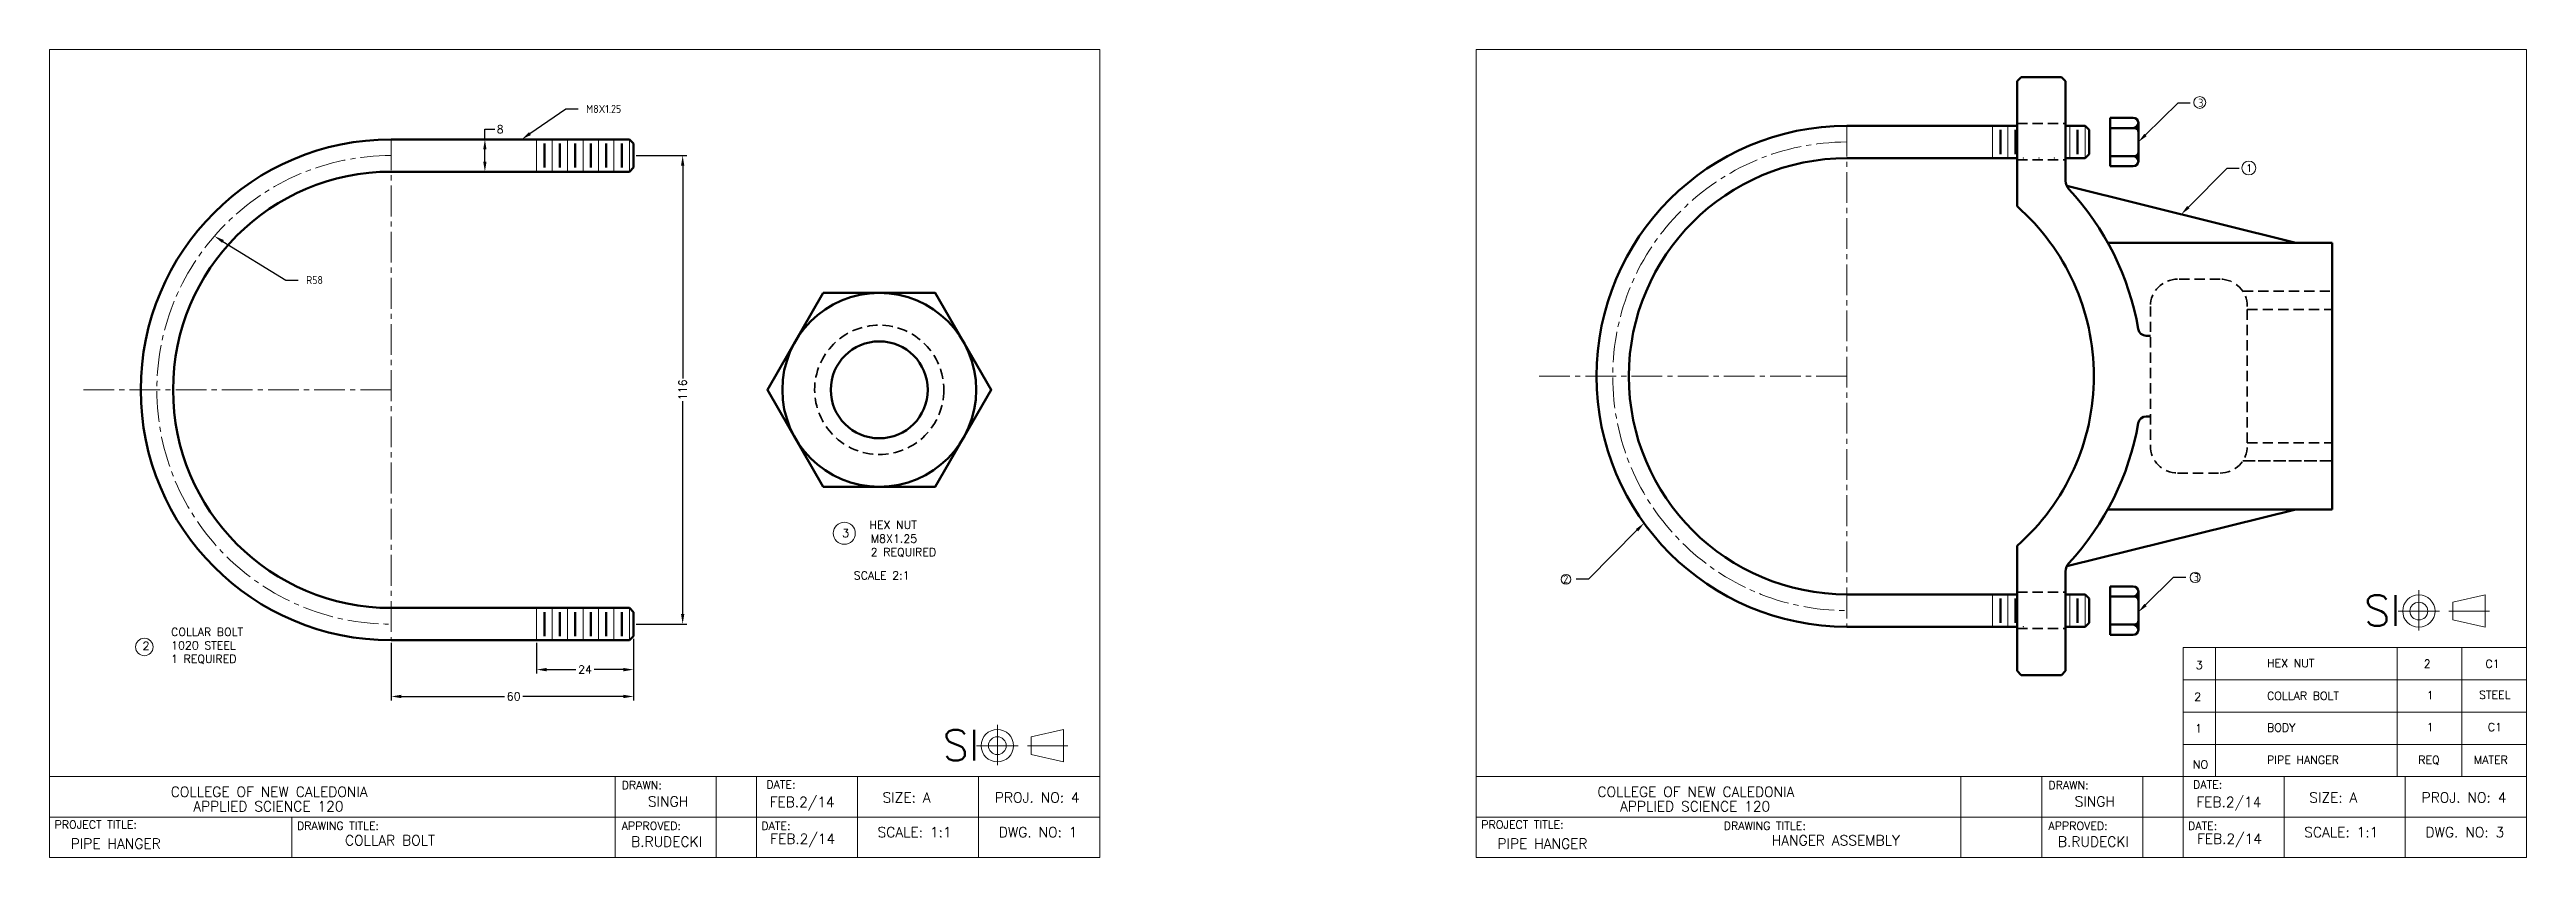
# Model space of a CAD drawing. Extents: x -335 to 630, y 0 to 200.
# Drawn here: x -335 to 278, y 0 to 200 of the extents above; entities that cross this region are included whole.
import ezdxf
from ezdxf import colors
from ezdxf.entities.mleader import LeaderData, LeaderLine
from ezdxf.math import Vec2, Vec3

# ---------------------------------------------------------------- set-up
doc = ezdxf.new("R2010")
doc.units = 0
doc.header["$LTSCALE"] = 0.4
doc.linetypes.add('CENTER2', pattern=[28.575, 19.05, -3.175, 3.175, -3.175])
doc.linetypes.add('HIDDEN', pattern=[9.525, 6.35, -3.175])
doc.layers.get('DEFPOINTS').update_dxf_attribs({"linetype": 'CONTINUOUS'})
for name, color, linetype, lineweight in [('CENTER', 5, 'CENTER2', 20), ('DIMENSIONS', 110, 'CONTINUOUS', 20), ('HIDDEN', 1, 'HIDDEN', 35), ('TEXT', 7, 'CONTINUOUS', 20), ('VISIBLE', 7, 'CONTINUOUS', 60)]:
    doc.layers.add(name, color=color, linetype=linetype, lineweight=lineweight)
doc.styles.get("Standard").update_dxf_attribs({"font": 'ISOCP'})
doc.styles.add('TSTYLE1', font='simplex.shx', dxfattribs={"height": 2})
doc.styles.add('TSTYLE2', font='simplex.shx', dxfattribs={"height": 2.5})
doc.dimstyles.new('DSTYLE1', dxfattribs={"dimtxt": 2, "dimasz": 2.5, "dimexe": 1, "dimexo": 0.625, "dimtad": 0, "dimtoh": 1, "dimdec": 4, "dimzin": 9, "dimdsep": 46, "dimtxsty": 'TSTYLE1', "dimcen": 2.5, "dimadec": 4, "dimazin": 2, "dimtfac": 1, "dimtdec": 4, "dimtmove": 0, "dimatfit": 3, "dimfxl": 1, "dimtolj": 1, "dimtzin": 0, "dimarcsym": 0})

msp = doc.modelspace()

# ---------------------------------------------------------------- texts
at = {"layer": 'TEXT'}
for s, height, style, p in [('DRAWN:', 2, 'TSTYLE1', (-193.35263, 16.90034)), ('DATE:', 2, 'TSTYLE1', (-157.53365, 17.03856)), ('DRAWN:', 2, 'TSTYLE1', (159.87307, 16.90034)), ('DATE:', 2, 'TSTYLE1', (195.69205, 17.03856)), ('COLLEGE OF NEW CALEDONIA', 2.5, 'TSTYLE2', (-305, 15)), ('   APPLIED SCIENCE 120', 2.5, 'TSTYLE2', (-305, 11.41316)), ('SINGH', 2.5, 'TSTYLE2', (-186.85266, 12.6156)), ('FEB.2/14', 2.5, 'TSTYLE2', (-156.70386, 12.47738)), ('SIZE: A', 2.5, 'TSTYLE2', (-128.76782, 13.58312)), ('PROJ. NO: 4', 2.5, 'TSTYLE2', (-100.97007, 13.58312)), ('COLLEGE OF NEW CALEDONIA', 2.5, 'TSTYLE2', (48.2257, 15)), ('   APPLIED SCIENCE 120', 2.5, 'TSTYLE2', (48.2257, 11.41316)), ('SINGH', 2.5, 'TSTYLE2', (166.37304, 12.6156)), ('FEB.2/14', 2.5, 'TSTYLE2', (196.52184, 12.47738)), ('SIZE: A', 2.5, 'TSTYLE2', (224.45788, 13.58312)), ('PROJ. NO: 4', 2.5, 'TSTYLE2', (252.25563, 13.58312)), ('PROJECT TITLE:', 2, 'TSTYLE1', (-333.76752, 7.12842)), ('DRAWING TITLE:', 2, 'TSTYLE1', (-273.74652, 6.85199)), ('APPROVED:', 2, 'TSTYLE1', (-193.35263, 6.81048)), ('DATE:', 2, 'TSTYLE1', (-158.77832, 6.81048)), ('FEB.2/14', 2.5, 'TSTYLE2', (-156.56557, 3.35504)), ('SCALE: 1:1', 2.5, 'TSTYLE2', (-130, 5)), ('DWG. NO: 1', 2.5, 'TSTYLE2', (-100, 5)), ('PROJECT TITLE:', 2, 'TSTYLE1', (19.45818, 7.12842)), ('DRAWING TITLE:', 2, 'TSTYLE1', (79.47918, 6.85199)), ('APPROVED:', 2, 'TSTYLE1', (159.87307, 6.81048)), ('DATE:', 2, 'TSTYLE1', (194.44738, 6.81048)), ('FEB.2/14', 2.5, 'TSTYLE2', (196.66013, 3.35504)), ('SCALE: 1:1', 2.5, 'TSTYLE2', (223.2257, 5)), ('DWG. NO: 3', 2.5, 'TSTYLE2', (253.2257, 5)), ('PIPE HANGER', 2.5, 'TSTYLE2', (-329.75691, 2.1526)), ('COLLAR BOLT', 2.5, 'TSTYLE2', (-261.85296, 2.9819)), ('B.RUDECKI', 2.5, 'TSTYLE2', (-191.00158, 2.66396)), ('PIPE HANGER', 2.5, 'TSTYLE2', (23.4688, 2.1526)), ('HANGER ASSEMBLY', 2.5, 'TSTYLE2', (91.37274, 2.9819)), ('B.RUDECKI', 2.5, 'TSTYLE2', (162.22412, 2.66396))]:
    msp.add_text(s, height=height, dxfattribs=dict(at, style=style)).set_placement(p)
at = {"layer": 'TEXT', "attachment_point": 1, "style": 'TSTYLE1'}
for s, width, insert, char_height in [('3', 5.0004911, (-138.75328, 81.29824), 2), ('HEX NUT', 31.5348538, (-132.02202, 83.33067), 2), ('M8X1.25\\P2 REQUIRED', 26.7267582, (-131.68362, 79.91959), 2), ('SCALE 2:1', 25.4134563, (-135.88963, 70.80782), 2), ('SI\\P', 8.8341058, (238.00446, 64.94071), 7.611421), ('COLLAR BOLT\\P1020 STEEL\\P1 REQUIRED', 21.3814076, (-304.91245, 56.82699), 2), ('2', 4.1383372, (-311.98211, 53.38037), 2), ('3', 8, (196.36334, 48.61897), 2), ('2', 8, (252.79811, 48.96638), 2), ('C1', 8, (268.06951, 48.9328), 2), ('2', 8, (195.96036, 40.77735), 2), ('1', 8, (253.51224, 41.15343), 2), ('STEEL', 8, (266.47706, 41.25709), 2), ('SI\\P', 8.8341058, (-113.92674, 31.61651), 7.611421), ('1', 8, (196.1559, 32.9644), 2), ('1', 8, (253.51224, 33.27538), 2), ('C1', 8, (268.65515, 33.27538), 2), ('NO', 8, (195.63731, 24), 2)]:
    msp.add_mtext_dynamic_manual_height_columns(s, width=width, gutter_width=10, heights=[0], dxfattribs=dict(at, insert=insert, char_height=char_height))
at = {"layer": 'TEXT', "char_height": 2, "attachment_point": 1, "style": 'TSTYLE1'}
for s, insert in [('HEX NUT', (213.98308, 49.09756)), ('COLLAR BOLT', (213.98308, 41.01219)), ('BODY', (213.98308, 33.13414)), ('PIPE HANGER', (213.98308, 25.15243)), ('REQ', (251.42546, 25.15243)), ('MATER', (265.22002, 25.15243))]:
    msp.add_mtext(s, dxfattribs=dict(at, insert=insert))

# ---------------------------------------------------------------- blocks, each defined once
blk = doc.blocks.new('*D13')
at = {"layer": 'DEFPOINTS', "color": 0, "transparency": 16777216}
for p in [(-190.42, 173.76), (-190.42, 57.76), (-178.25, 57.76)]:
    blk.add_point(p, dxfattribs=at)
at = {"layer": 'DIMENSIONS', "color": 0, "lineweight": -2, "transparency": 16777216}
for p, q in [((-189.8, 173.76), (-177.25, 173.76)), ((-178.25, 171.26), (-178.25, 118.53)), ((-178.25, 60.26), (-178.25, 112.99)), ((-189.8, 57.76), (-177.25, 57.76))]:
    blk.add_line(p, q, dxfattribs=at)
at = {"layer": 'DIMENSIONS', "color": 0, "transparency": 16777216}
for points in [[(-178.67, 171.26), (-177.84, 171.26), (-178.25, 173.76)], [(-178.67, 60.26), (-177.84, 60.26), (-178.25, 57.76)]]:
    blk.add_solid(points, dxfattribs=at)
at = {"layer": 'DIMENSIONS', "color": 0, "transparency": 16777216, "insert": (-178.25, 115.76), "char_height": 2, "attachment_point": 5, "rotation": 90, "style": 'TSTYLE1'}
blk.add_mtext('\\A1;116', dxfattribs=at)
blk = doc.blocks.new('*D14')
at = {"layer": 'DEFPOINTS', "color": 0, "transparency": 16777216}
for p in [(-250.42, 53.76), (-190.42, 54.76), (-190.42, 39.86)]:
    blk.add_point(p, dxfattribs=at)
at = {"layer": 'DIMENSIONS', "color": 0, "lineweight": -2, "transparency": 16777216}
for p, q in [((-250.42, 53.14), (-250.42, 38.86)), ((-190.42, 54.14), (-190.42, 38.86)), ((-247.92, 39.86), (-222.34, 39.86)), ((-192.92, 39.86), (-217.85, 39.86))]:
    blk.add_line(p, q, dxfattribs=at)
at = {"layer": 'DIMENSIONS', "color": 0, "transparency": 16777216}
for points in [[(-247.92, 40.27), (-247.92, 39.44), (-250.42, 39.86)], [(-192.92, 40.27), (-192.92, 39.44), (-190.42, 39.86)]]:
    blk.add_solid(points, dxfattribs=at)
at = {"layer": 'DIMENSIONS', "color": 0, "transparency": 16777216, "insert": (-220.1, 39.86), "char_height": 2, "attachment_point": 5, "style": 'TSTYLE1'}
blk.add_mtext('\\A1;60', dxfattribs=at)
blk = doc.blocks.new('*D15')
at = {"layer": 'DEFPOINTS', "color": 0, "transparency": 16777216}
for p in [(-214.42, 53.76), (-190.42, 54.14), (-190.42, 46.5)]:
    blk.add_point(p, dxfattribs=at)
at = {"layer": 'DIMENSIONS', "color": 0, "lineweight": -2, "transparency": 16777216}
for p, q in [((-214.42, 53.14), (-214.42, 45.5)), ((-190.42, 53.51), (-190.42, 45.5)), ((-211.92, 46.5), (-204.71, 46.5)), ((-192.92, 46.5), (-200.13, 46.5))]:
    blk.add_line(p, q, dxfattribs=at)
at = {"layer": 'DIMENSIONS', "color": 0, "transparency": 16777216}
for points in [[(-211.92, 46.91), (-211.92, 46.08), (-214.42, 46.5)], [(-192.92, 46.91), (-192.92, 46.08), (-190.42, 46.5)]]:
    blk.add_solid(points, dxfattribs=at)
at = {"layer": 'DIMENSIONS', "color": 0, "transparency": 16777216, "insert": (-202.42, 46.5), "char_height": 2, "attachment_point": 5, "style": 'TSTYLE1'}
blk.add_mtext('\\A1;24', dxfattribs=at)
blk = doc.blocks.new('*D16')
at = {"layer": 'DEFPOINTS', "color": 0, "transparency": 16777216}
for p in [(-232.42, 177.76), (-227.22, 177.76), (-232.42, 169.76)]:
    blk.add_point(p, dxfattribs=at)
at = {"layer": 'DIMENSIONS', "color": 0, "lineweight": -2, "transparency": 16777216}
for p, q in [((-227.22, 177.76), (-227.22, 180.26)), ((-227.22, 180.26), (-224.72, 180.26)), ((-231.8, 177.76), (-226.22, 177.76)), ((-227.22, 172.26), (-227.22, 175.26)), ((-231.8, 169.76), (-226.22, 169.76))]:
    blk.add_line(p, q, dxfattribs=at)
at = {"layer": 'DIMENSIONS', "color": 0, "transparency": 16777216}
for points in [[(-227.64, 175.26), (-226.81, 175.26), (-227.22, 177.76)], [(-227.64, 172.26), (-226.81, 172.26), (-227.22, 169.76)]]:
    blk.add_solid(points, dxfattribs=at)
at = {"layer": 'DIMENSIONS', "color": 0, "transparency": 16777216, "insert": (-223.43, 180.26), "char_height": 2, "attachment_point": 5, "style": 'TSTYLE1'}
blk.add_mtext('\\A1;8', dxfattribs=at)

# ---------------------------------------------------------------- dimensions: what is measured, and where the dimension line sits
at = {"layer": 'DIMENSIONS'}
for base, p1, p2, picture, middle in [((-227.22253, 177.76057), (-232.42108, 169.76057), (-232.42108, 177.76057), '*D16', (-223.43086, 180.26057)), ((-178.25367, 57.76057), (-190.42108, 173.76057), (-190.42108, 57.76057), '*D13', (-178.25367, 115.76057))]:
    dim = msp.add_linear_dim(base=base, p1=p1, p2=p2, angle=90, dimstyle='DSTYLE1', dxfattribs=at)
    dim.commit()
    dim.dimension.update_dxf_attribs({"geometry": picture, "text_midpoint": middle})
dim = msp.add_linear_dim(base=(-190.42108, 39.85753), p1=(-250.42108, 53.76057), p2=(-190.42108, 54.76057), dimstyle='DSTYLE1', dxfattribs=at)
dim.commit()
dim.dimension.update_dxf_attribs({"geometry": '*D14', "text_midpoint": (-220.09702, 39.85753), "dimtype": 160})
dim = msp.add_linear_dim(base=(-190.42108, 46.49655), p1=(-214.42108, 53.76057), p2=(-190.42108, 54.13557), dimstyle='DSTYLE1', dxfattribs=at)
dim.commit()
dim.dimension.update_dxf_attribs({"geometry": '*D15', "text_midpoint": (-202.42108, 46.49655)})

# ---------------------------------------------------------------- linework, layer by layer
at = {"layer": 'CENTER'}
for p, q in [((110.00145, 181.11238), (110.00145, 57.11238)), ((-250.42108, 177.76057), (-250.42108, 53.76057)), ((110.00145, 119.11238), (33.36233, 119.11238)), ((-250.42108, 115.76057), (-327.06019, 115.76057))]:
    msp.add_line(p, q, dxfattribs=at)
for centre in [(-250.42108, 115.76057), (110.00145, 119.11238)]:
    msp.add_arc(centre, 58, 90, 270, dxfattribs=at)
at = {"layer": 'DIMENSIONS'}
for centre, radius in [((197.34457, 186.89697), 1.4659), ((209.49789, 170.67151), 1.72772), ((40.4417, 68.84703), 1.19107), ((196.19968, 69.32285), 1.27273)]:
    msp.add_circle(centre, radius, dxfattribs=at)
at = {"layer": 'HIDDEN'}
for p, q in [((152.1162, 181.66408), (164.1162, 181.66408)), ((152.1162, 172.66408), (164.1162, 172.66408)), ((202.38219, 143.16408), (191.85021, 143.16408)), ((185.1162, 136.43007), (185.1162, 101.89808)), ((207.98612, 140.16408), (230.1162, 140.16408)), ((209.1162, 135.66408), (209.1162, 101.89808)), ((209.1162, 135.66408), (230.1162, 135.66408)), ((207.98612, 98.16408), (230.1162, 98.16408)), ((209.1162, 102.66408), (230.1162, 102.66408)), ((230.1162, 98.16408), (209.1162, 98.16408)), ((191.85021, 95.16408), (202.38219, 95.16408)), ((152.1162, 65.66408), (164.1162, 65.66408)), ((152.1162, 56.66408), (164.1162, 56.66408))]:
    msp.add_line(p, q, dxfattribs=at)
msp.add_circle((-129.57666, 115.76057), 16, dxfattribs=at)
msp.add_circle((-129.57666, 115.76057), 16, dxfattribs=at)
for centre, start, end in [((191.85021, 136.43007), 90, 180), ((202.38219, 136.43007), 0, 90), ((191.85021, 101.89808), 180, 270), ((202.38219, 101.89808), 270, 0)]:
    msp.add_arc(centre, 6.73401, start, end, dxfattribs=at)
at = {"layer": 'TEXT'}
for p, q in [((-335, 200), (-75, 200)), ((-335, 0), (-335, 200)), ((-75, 0), (-75, 200)), ((18.2257, 200), (278.2257, 200)), ((18.2257, 0), (18.2257, 200)), ((278.2257, 0), (278.2257, 200)), ((146.00145, 181.11238), (146.00145, 173.11238)), ((149.83478, 173.11238), (149.83478, 181.11238)), ((165.16811, 173.11238), (165.16811, 181.11238)), ((169.00145, 173.11238), (169.00145, 181.11238)), ((-214.42108, 177.76057), (-214.42108, 169.76057)), ((-210.58775, 169.76057), (-210.58775, 177.76057)), ((-206.75442, 169.76057), (-206.75442, 177.76057)), ((-202.92108, 169.76057), (-202.92108, 177.76057)), ((-199.08775, 169.76057), (-199.08775, 177.76057)), ((-195.25442, 169.76057), (-195.25442, 177.76057)), ((-191.42108, 169.76057), (-191.42108, 177.76057)), ((-214.42108, 61.76057), (-214.42108, 53.76057)), ((-210.58775, 53.76057), (-210.58775, 61.76057)), ((-206.75442, 53.76057), (-206.75442, 61.76057)), ((-202.92108, 53.76057), (-202.92108, 61.76057)), ((-199.08775, 53.76057), (-199.08775, 61.76057)), ((-195.25442, 53.76057), (-195.25442, 61.76057)), ((-191.42108, 53.76057), (-191.42108, 61.76057)), ((146.00145, 65.11238), (146.00145, 57.11238)), ((149.83478, 57.11238), (149.83478, 65.11238)), ((165.16811, 57.11238), (165.16811, 65.11238)), ((169.00145, 65.11238), (169.00145, 57.11238)), ((251.58438, 66.13007), (251.58438, 56.18007)), ((259.99648, 63.19589), (267.99648, 64.99589)), ((259.99648, 60.99589), (259.99648, 63.19589)), ((267.99648, 60.99589), (267.99648, 64.99589)), ((246.44723, 60.99589), (256.72154, 60.99589)), ((259.99648, 60.99589), (259.03326, 60.99589)), ((259.99648, 60.99589), (259.99648, 58.79589)), ((259.99648, 60.99589), (267.99648, 60.99589)), ((259.99648, 58.79589), (267.99648, 56.99589)), ((267.99648, 60.99589), (267.99648, 56.99589)), ((267.99648, 60.99589), (269.05071, 60.99589)), ((193.2257, 44), (193.2257, 52)), ((193.2257, 52), (278.2257, 52)), ((193.2257, 52), (201.2257, 52)), ((201.2257, 52), (201.2257, 20)), ((262.2257, 52), (246.2257, 52)), ((246.2257, 52), (246.2257, 20)), ((278.2257, 52), (262.2257, 52)), ((262.2257, 52), (262.2257, 20)), ((193.2257, 36), (193.2257, 44)), ((193.2257, 44), (278.2257, 44)), ((-100.34682, 32.80587), (-100.34682, 22.85587)), ((-91.93473, 29.87168), (-83.93473, 31.67168)), ((-83.93473, 27.67168), (-83.93473, 31.67168)), ((193.2257, 28), (193.2257, 36)), ((193.2257, 36), (278.2257, 36)), ((-105.48398, 27.67168), (-95.20967, 27.67168)), ((-91.93473, 27.67168), (-92.89795, 27.67168)), ((-91.93473, 27.67168), (-91.93473, 29.87168)), ((-91.93473, 27.67168), (-91.93473, 25.47168)), ((-91.93473, 27.67168), (-83.93473, 27.67168)), ((-91.93473, 25.47168), (-83.93473, 23.67168)), ((-83.93473, 27.67168), (-83.93473, 23.67168)), ((-83.93473, 27.67168), (-82.88049, 27.67168)), ((193.2257, 20), (193.2257, 28)), ((193.2257, 28), (278.2257, 28)), ((-215, 20), (-335, 20)), ((-335, 20), (-335, 0)), ((-215, 20), (-195, 20)), ((-75, 20), (-195, 20)), ((-195, 20), (-195, 0)), ((-170, 0), (-170, 20)), ((-160, 20), (-160, 0)), ((-135, 20), (-135, 0)), ((-105, 20), (-105, 0)), ((138.2257, 20), (18.2257, 20)), ((138.2257, 20), (158.2257, 20)), ((138.2257, 0), (138.2257, 20)), ((158.2257, 20), (158.2257, 0)), ((158.2257, 20), (278.2257, 20)), ((183.2257, 0), (183.2257, 20)), ((193.2257, 20), (193.2257, 0)), ((218.2257, 20), (218.2257, 0)), ((248.2257, 20), (248.2257, 0)), ((-215, 10), (-335, 10)), ((-275, 0), (-275, 10)), ((-215, 10), (-195, 10)), ((-75, 10), (-195, 10)), ((138.2257, 10), (18.2257, 10)), ((138.2257, 10), (158.2257, 10)), ((278.2257, 10), (158.2257, 10)), ((-75, 0), (-335, 0)), ((278.2257, 0), (18.2257, 0)), ((138.2257, 0), (18.2257, 0))]:
    msp.add_line(p, q, dxfattribs=at)
for centre, radius in [((-138.23598, 80.26425), 2.72621), ((251.58438, 60.99589), 4), ((251.58438, 60.99589), 2.2), ((-311.52636, 52.11636), 2.16616), ((-100.34682, 27.67168), 4), ((-100.34682, 27.67168), 2.2)]:
    msp.add_circle(centre, radius, dxfattribs=at)
for p in [(149.83478, 173.11238), (153.66811, 173.11238), (157.50145, 173.11238), (161.33478, 173.11238), (165.16811, 173.11238), (-210.58775, 169.76057), (-206.75442, 169.76057), (-202.92108, 169.76057), (-199.08775, 169.76057), (-195.25442, 169.76057), (149.83478, 57.11238), (153.66811, 57.11238), (165.16811, 57.11238), (-210.58775, 53.76057), (-206.75442, 53.76057), (-202.92108, 53.76057), (-199.08775, 53.76057), (-195.25442, 53.76057)]:
    msp.add_point(p, dxfattribs=at)
at = {"layer": 'VISIBLE'}
for p, q in [((153.1162, 193.16408), (152.1162, 192.16408)), ((152.1162, 192.16408), (152.1162, 177.16408)), ((152.1162, 192.16408), (152.1162, 177.16408)), ((152.1162, 192.16408), (152.1162, 177.16408)), ((152.1162, 192.16408), (152.1162, 177.16408)), ((153.1162, 193.16408), (163.1162, 193.16408)), ((153.1162, 193.16408), (163.1162, 193.16408)), ((163.1162, 193.16408), (164.1162, 192.16408)), ((164.1162, 192.16408), (164.1162, 172.66408)), ((164.1162, 192.16408), (164.1162, 177.16408)), ((146.00145, 181.11238), (110.00145, 181.11238)), ((152.1162, 181.11238), (146.00145, 181.11238)), ((147.97221, 180.11238), (147.97221, 174.11238)), ((151.75145, 180.11238), (151.75145, 174.11238)), ((152.1162, 177.16408), (152.1162, 181.66408)), ((169.00145, 181.11238), (164.1162, 181.11238)), ((167.08478, 180.11238), (167.08478, 174.11238)), ((169.00145, 181.11238), (170.00145, 180.11238)), ((170.00145, 174.11238), (170.00145, 180.11238)), ((175.13759, 183.11238), (180.14029, 183.10562)), ((175.13759, 183.11238), (175.13759, 171.11238)), ((182.14389, 180.56701), (175.13759, 180.56701)), ((180.14029, 183.10562), (180.86828, 183.10562)), ((182.13758, 172.36904), (182.13758, 181.83631)), ((182.13758, 181.10562), (182.13758, 173.10292)), ((182.13758, 181.10562), (182.13758, 172.36904)), ((-214.42108, 177.76057), (-250.42108, 177.76057)), ((-191.42108, 177.76057), (-214.42108, 177.76057)), ((-212.45032, 176.76057), (-212.45032, 170.76057)), ((-208.67108, 176.76057), (-208.67108, 170.76057)), ((-204.83775, 176.76057), (-204.83775, 170.76057)), ((-201.00442, 176.76057), (-201.00442, 170.76057)), ((-197.17108, 176.76057), (-197.17108, 170.76057)), ((-193.33775, 176.76057), (-193.33775, 170.76057)), ((-191.42108, 177.76057), (-190.42108, 176.76057)), ((-190.42108, 170.76057), (-190.42108, 176.76057)), ((146.00145, 173.11238), (110.00145, 173.11238)), ((146.00145, 173.11238), (152.1162, 173.11238)), ((152.1162, 177.16408), (152.1162, 172.66408)), ((152.1162, 161.19978), (152.1162, 177.16408)), ((164.1162, 177.16408), (164.1162, 167.50661)), ((164.1162, 173.11238), (169.00145, 173.11238)), ((170.00145, 174.11238), (169.00145, 173.11238)), ((182.13758, 173.63517), (175.13759, 173.63517)), ((-214.42108, 169.76057), (-250.42108, 169.76057)), ((-214.42108, 169.76057), (-191.42108, 169.76057)), ((-190.42108, 170.76057), (-191.42108, 169.76057)), ((221.1162, 152.16408), (164.39504, 166.24356)), ((180.13758, 171.10292), (175.13758, 171.10292)), ((180.13758, 171.10292), (180.87146, 171.10292)), ((230.1162, 152.16408), (174.57206, 152.16408)), ((230.1162, 152.16408), (221.1162, 152.16408)), ((230.1162, 152.16408), (221.1162, 152.16408)), ((230.1162, 86.16408), (230.1162, 152.16408)), ((184.07996, 129.16408), (185.1162, 129.16408)), ((184.07996, 109.16408), (185.1162, 109.16408)), ((221.1162, 86.16408), (164.39504, 72.08459)), ((230.1162, 86.16408), (174.57206, 86.16408)), ((230.1162, 86.16408), (221.1162, 86.16408)), ((230.1162, 86.16408), (221.1162, 86.16408)), ((152.1162, 77.12838), (152.1162, 61.16408)), ((164.1162, 70.82155), (164.1162, 61.16408)), ((-214.42108, 61.76057), (-250.42108, 61.76057)), ((-191.42108, 61.76057), (-214.42108, 61.76057)), ((-191.42108, 61.76057), (-190.42108, 60.76057)), ((146.00145, 65.11238), (110.00145, 65.11238)), ((152.1162, 65.11238), (146.00145, 65.11238)), ((147.97221, 64.11238), (147.97221, 58.11238)), ((151.75145, 64.11238), (151.75145, 58.11238)), ((169.00145, 65.11238), (164.1162, 65.11238)), ((167.08478, 64.11238), (167.08478, 58.11238)), ((169.00145, 65.11238), (170.00145, 64.11238)), ((170.00145, 58.11238), (170.00145, 64.11238)), ((175.13759, 67.11238), (180.14029, 67.10562)), ((175.13759, 67.11238), (175.13759, 55.11238)), ((182.14389, 64.56701), (175.13759, 64.56701)), ((180.14029, 67.10562), (180.86828, 67.10562)), ((182.13758, 56.36904), (182.13758, 65.83631)), ((182.13758, 65.10562), (182.13758, 57.10292)), ((182.13758, 65.10562), (182.13758, 56.36904)), ((-212.45032, 60.76057), (-212.45032, 54.76057)), ((-208.67108, 60.76057), (-208.67108, 54.76057)), ((-204.83775, 60.76057), (-204.83775, 54.76057)), ((-201.00442, 60.76057), (-201.00442, 54.76057)), ((-197.17108, 60.76057), (-197.17108, 54.76057)), ((-193.33775, 60.76057), (-193.33775, 54.76057)), ((-190.42108, 54.76057), (-190.42108, 60.76057)), ((146.00145, 57.11238), (110.00145, 57.11238)), ((146.00145, 57.11238), (152.1162, 57.11238)), ((152.1162, 47.16408), (152.1162, 61.16408)), ((164.1162, 47.16408), (164.1162, 61.16408)), ((164.1162, 57.11238), (169.00145, 57.11238)), ((170.00145, 58.11238), (169.00145, 57.11238)), ((182.13758, 57.63517), (175.13759, 57.63517)), ((-214.42108, 53.76057), (-250.42108, 53.76057)), ((-214.42108, 53.76057), (-191.42108, 53.76057)), ((-190.42108, 54.76057), (-191.42108, 53.76057)), ((152.1162, 54.16408), (152.1162, 46.16408)), ((164.1162, 54.16408), (164.1162, 46.16408)), ((180.13758, 55.10292), (175.13758, 55.10292)), ((180.13758, 55.10292), (180.87146, 55.10292)), ((153.1162, 45.16408), (152.1162, 46.16408)), ((153.1162, 45.16408), (154.1162, 45.16408)), ((154.1162, 45.16408), (162.1162, 45.16408)), ((158.1162, 45.16408), (163.1162, 45.16408)), ((163.1162, 45.16408), (164.1162, 46.16408))]:
    msp.add_line(p, q, dxfattribs=at)
msp.add_lwpolyline([(-143.43306, 139.76057), (-157.28947, 115.76057), (-143.43306, 91.76057), (-115.72025, 91.76057), (-101.86384, 115.76057), (-115.72025, 139.76057)], close=True, dxfattribs=at)
msp.add_lwpolyline([(-143.43306, 139.76057), (-157.28947, 115.76057), (-143.43306, 91.76057), (-115.72025, 91.76057), (-101.86384, 115.76057), (-115.72025, 139.76057)], close=True, dxfattribs=at)
for radius in [24, 24, 12, 12]:
    msp.add_circle((-129.57666, 115.76057), radius, dxfattribs=at)
for centre, radius, start, end in [((110.00145, 119.11238), 62, 90, 270), ((180.86828, 181.83631), 1.2693, 270, 90), ((181.13758, 179.56701), 1, 0, 90), ((-250.42108, 115.76057), 62, 90, 270), ((110.00145, 119.11238), 54, 90, 270), ((180.87146, 172.36904), 1.26612, 270, 90), ((181.13758, 174.63517), 1, 270, 0), ((-250.42108, 115.76057), 54, 90, 270), ((167.1162, 167.50661), 3, 180, 222.91250041), ((115.1162, 119.16408), 56, 311.35437105, 48.64562895), ((115.1162, 119.16408), 68, 9.87088961, 42.91250041), ((184.07996, 131.16408), 2, 189.87088961, 270), ((115.1162, 119.16408), 68, 317.08749959, 350.12911039), ((184.07996, 107.16408), 2, 90, 170.12911039), ((167.1162, 70.82155), 3, 137.08749959, 180), ((180.86828, 65.83631), 1.2693, 270, 90), ((181.13758, 63.56701), 1, 0, 90), ((180.87146, 56.36904), 1.26612, 270, 90), ((181.13758, 58.63517), 1, 270, 0)]:
    msp.add_arc(centre, radius, start, end, dxfattribs=at)

msp.set_redraw_order([(e.dxf.handle, doc.entitydb.next_handle()) for e in msp.query("TEXT MTEXT ATTDEF DIMENSION ARC_DIMENSION")])  # texts and dimensions are drawn at this point

# ---------------------------------------------------------------- leaders
at = {"layer": 'DIMENSIONS'}
ml = msp.add_multileader_mtext('Standard', dxfattribs=at)
ml.set_content('M8X1.25', color=256)
ml.set_leader_properties()
ml.build(insert=Vec2(0, 0))
ml.multileader.update_dxf_attribs({"dogleg_length": 3, "arrow_head_size": 2.5})
ctx = ml.context
ctx.base_point, ctx.char_height, ctx.arrow_head_size, ctx.plane_origin = Vec3(-204.15072, 185.30225), 2, 2.5, Vec3(-218.11803, 177.76057)
notes = []
notes.append((ctx, [(0, (1, 1, 0), (-207.15072, 185.30225), (1, 0), 3, [(0, [(-218.11803, 177.76057)], 0, [])])]))
ctx.mtext.insert, ctx.mtext.flow_direction = Vec3(-202.15072, 186.30225), 5
ml = msp.add_multileader_mtext('Standard', dxfattribs=at)
ml.set_content('3', color=256)
ml.set_leader_properties()
ml.build(insert=Vec2(0, 0))
ml.multileader.update_dxf_attribs({"dogleg_length": 3, "arrow_head_size": 2.5})
ctx = ml.context
ctx.base_point, ctx.char_height, ctx.arrow_head_size, ctx.plane_origin = Vec3(194.96611, 186.82653), 2, 2.5, Vec3(182.13758, 177.10427)
notes.append((ctx, [(0, (1, 1, 0), (191.96611, 186.82653), (1, 0), 3, [(0, [(182.13758, 177.10427)], 0, [])])]))
ctx.mtext.insert, ctx.mtext.flow_direction = Vec3(196.96611, 187.82653), 5
ml = msp.add_multileader_mtext('Standard', dxfattribs=at)
ml.set_content('1', color=256)
ml.set_leader_properties()
ml.build(insert=Vec2(0, 0))
ml.multileader.update_dxf_attribs({"dogleg_length": 3, "arrow_head_size": 2.5})
ctx = ml.context
ctx.base_point, ctx.char_height, ctx.arrow_head_size, ctx.plane_origin = Vec3(207.09789, 170.67151), 2, 2.5, Vec3(192.75562, 159.20382)
notes.append((ctx, [(0, (1, 1, 0), (204.09789, 170.67151), (1, 0), 3, [(0, [(192.75562, 159.20382)], 0, [])])]))
ctx.mtext.insert, ctx.mtext.flow_direction = Vec3(209.09789, 171.67151), 5
ml = msp.add_multileader_mtext('Standard', dxfattribs=at)
ml.set_content('R58', color=256)
ml.set_leader_properties()
ml.build(insert=Vec2(0, 0))
ml.multileader.update_dxf_attribs({"dogleg_length": 3, "arrow_head_size": 2.5})
ctx = ml.context
ctx.base_point, ctx.char_height, ctx.arrow_head_size, ctx.plane_origin = Vec3(-273.45816, 142.9369), 2, 2.5, Vec3(-294.19771, 153.808)
notes.append((ctx, [(0, (1, 1, 0), (-276.45816, 142.9369), (1, 0), 3, [(0, [(-294.19771, 153.808)], 0, [])])]))
ctx.mtext.insert, ctx.mtext.flow_direction = Vec3(-271.45816, 143.9369), 5
ml = msp.add_multileader_mtext('Standard', dxfattribs=at)
ml.set_content('2', color=256)
ml.set_leader_properties()
ml.build(insert=Vec2(0, 0))
ml.multileader.update_dxf_attribs({"dogleg_length": 3, "arrow_head_size": 2.5})
ctx = ml.context
ctx.base_point, ctx.char_height, ctx.arrow_head_size, ctx.plane_origin = Vec3(38.01109, 68.89452), 2, 2.5, Vec3(59.7681, 82.77217)
ctx.text_align_type = 2
notes.append((ctx, [(0, (1, 1, 0), (45.982, 68.89452), (-1, 0), 3, [(0, [(59.7681, 82.77217)], 0, [])])]))
ctx.mtext.insert, ctx.mtext.alignment, ctx.mtext.flow_direction = Vec3(40.982, 69.89452), 3, 5
ml = msp.add_multileader_mtext('Standard', dxfattribs=at)
ml.set_content('3', color=256)
ml.set_leader_properties()
ml.build(insert=Vec2(0, 0))
ml.multileader.update_dxf_attribs({"dogleg_length": 3, "arrow_head_size": 2.5})
ctx = ml.context
ctx.base_point, ctx.char_height, ctx.arrow_head_size, ctx.plane_origin = Vec3(193.86146, 69.39262), 2, 2.5, Vec3(182.13758, 60.73733)
notes.append((ctx, [(0, (1, 1, 0), (190.86146, 69.39262), (1, 0), 3, [(0, [(182.13758, 60.73733)], 0, [])])]))
ctx.mtext.insert, ctx.mtext.flow_direction = Vec3(195.86146, 70.39262), 5
for ctx, leaders in notes:
    for number, flags, end, landing, length, lines in leaders:
        leader = LeaderData()
        leader.index, (leader.has_last_leader_line, leader.has_dogleg_vector, leader.attachment_direction) = number, flags
        leader.last_leader_point, leader.dogleg_vector, leader.dogleg_length = Vec3(end), Vec3(landing), length
        for number, points, colour, breaks in lines:
            line = LeaderLine()
            line.index, line.vertices, line.color, line.breaks = number, Vec3.list(points), colors.encode_raw_color(colour), breaks
            leader.lines.append(line)
        ctx.leaders.append(leader)

doc.saveas('drawing.dxf')
